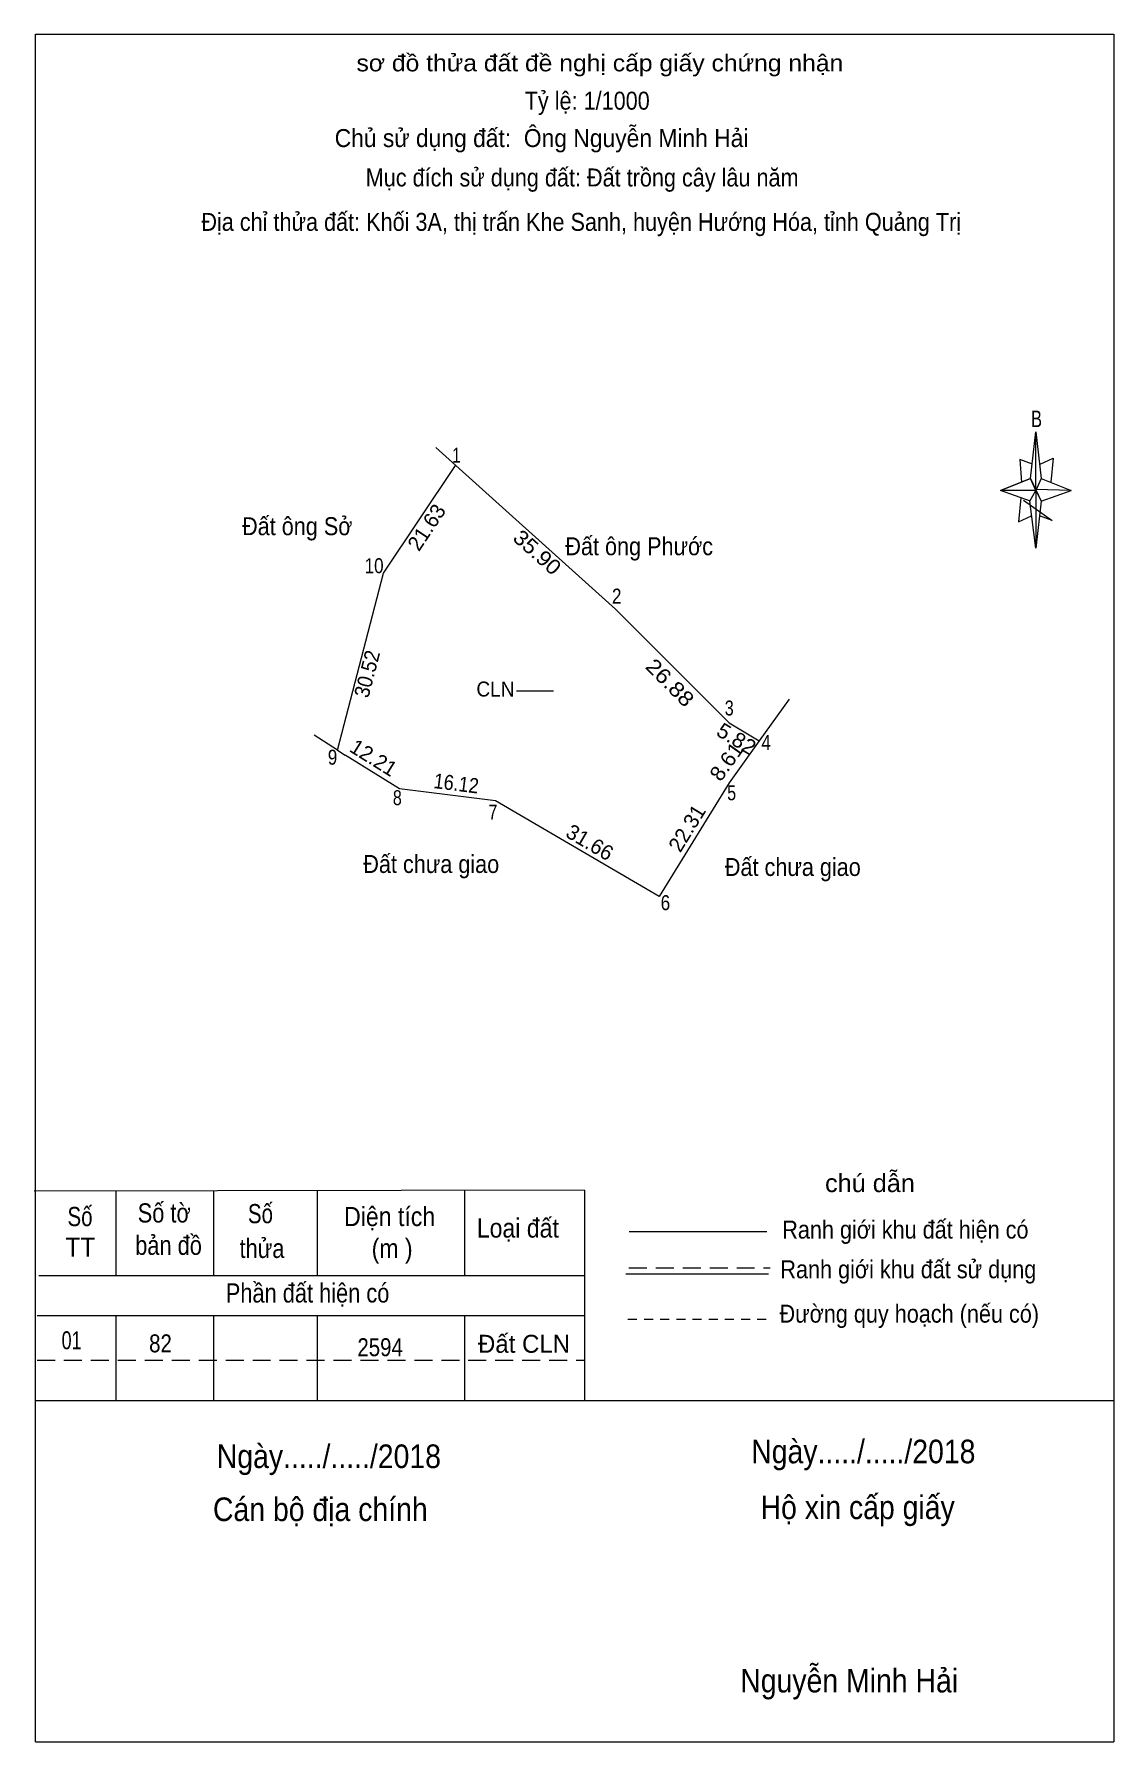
# Model space of a CAD drawing. Header units: metres. Extents: x 552516 to 553950, y 1838643 to 1838948.
# Drawn here: x 553023.3 to 553203.5, y 1838663 to 1838948.1 of the extents above; entities that cross this region are included whole.
import ezdxf
from ezdxf.enums import TextEntityAlignment as Align

# ---------------------------------------------------------------- set-up
doc = ezdxf.new("R2010")
doc.units = ezdxf.units.M
doc.linetypes.add('MEDIUM_DASHED', pattern=[4.5, 3, -1.5])
doc.linetypes.add('SHORT_DASHED', pattern=[2.7, 1.5, -1.2])
for name, color, linetype, lineweight in [('12', 7, 'Continuous', 13), ('17', 7, 'Continuous', 13), ('2', 7, 'Continuous', 13), ('63', 7, 'Continuous', 13)]:
    doc.layers.add(name, color=color, linetype=linetype, lineweight=lineweight)

msp = doc.modelspace()

# ---------------------------------------------------------------- texts
at = {"layer": '17'}
for s, height, width, p in [('sơ đồ thửa đất đề nghị cấp giấy chứng nhận', 2.8, 1.1, (553117.73, 1838941.93)), ('Tỷ lệ: 1/1000', 3, 0.9, (553115.615, 1838935.53)), ('Mục đích sử dụng đất: Đất trồng cây lâu năm', 3, 0.9, (553114.77, 1838922.71)), ('Địa chỉ thửa đất: Khối 3A, thị trấn Khe Sanh, huyện Hướng Hóa, tỉnh Quảng Trị', 3, 0.9, (553114.615, 1838915.3)), ('B', 2.756, 0.75, (553190.62, 1838882.53)), ('chú dẫn', 3, 1.05, (553162.815, 1838754.81)), ('Số tờ', 3.2, 0.85, (553045.005, 1838749.73)), ('Số', 3.2, 0.8, (553061.065, 1838749.61)), ('Số', 3.2, 0.8, (553030.945, 1838749.13)), ('Diện tích', 3.2, 0.9, (553082.63, 1838749.13)), ('Loại đất', 3.2, 0.9, (553104.035, 1838747.21)), ('Ranh giới khu đất hiện có ', 3, 0.9, (553169.23, 1838747.05)), ('bản đồ', 3.2, 0.85, (553045.725, 1838744.33)), ('TT', 3.2, 0.95, (553031.005, 1838744.01)), ('thửa', 3.2, 0.85, (553061.325, 1838743.81)), ('(m )', 3.2, 0.9, (553083.05, 1838743.81)), ('Ranh giới khu đất sử dụng', 3, 0.9, (553169.22, 1838740.42)), ('Phần đất hiện có', 3.2, 0.85, (553068.935, 1838736.37)), ('Đường quy hoạch (nếu có)', 3, 0.9, (553169.38, 1838733.01)), ('01', 3, 0.75, (553029.54, 1838728.57)), ('82', 3, 0.85, (553044.38, 1838728.05)), ('2594', 3, 0.85, (553081.045, 1838727.41)), ('Ngày...../...../2018', 3.94, 0.9, (553161.71, 1838709.53)), ('Ngày...../...../2018', 3.94, 0.9, (553072.49, 1838708.73)), ('Cán bộ địa chính', 3.94, 0.9, (553071.065, 1838699.88)), ('Hộ xin cấp giấy', 3.94, 0.9, (553160.76, 1838700.21)), ('Nguyễn Minh Hải', 3.94, 0.9, (553159.35, 1838671.27))]:
    msp.add_text(s, height=height, dxfattribs=dict(at, width=width)).set_placement(p, align=Align.CENTER)
at = {"layer": '17', "width": 0.95}
msp.add_text('Chủ sử dụng đất:  Ông Nguyễn Minh Hải', height=3, dxfattribs=at).set_placement((553073.46, 1838929.29))
at = {"layer": '17'}
msp.add_text('Đất CLN', height=3, dxfattribs=at).set_placement((553105.07, 1838727.98), align=Align.CENTER)
at = {"layer": '2'}
for s, height, width, p in [('Đất ông Sở', 3, 0.9, (553067.21, 1838864.49)), ('Đất ông Phước', 3, 0.9, (553124.29, 1838861.14)), ('CLN', 2.5, 0.95, (553100.295, 1838837.55)), ('Đất chưa giao', 3, 0.9, (553089.58, 1838808.09)), ('Đất chưa giao', 3, 0.9, (553149.94, 1838807.59))]:
    msp.add_text(s, height=height, dxfattribs=dict(at, width=width)).set_placement(p, align=Align.CENTER)
at = {"layer": '63'}
for s, width, p in [(' 1', 0.75, (553094.49, 1838876.6)), (' 10', 0.85, (553081.62, 1838858.14)), (' 2', 0.85, (553121.33, 1838853.06)), (' 3', 0.8, (553140.07, 1838834.38)), (' 4', 0.85, (553146.26, 1838828.61)), (' 9', 0.85, (553073.89, 1838826.17)), (' 8', 0.8, (553084.66, 1838819.41)), (' 5', 0.8, (553140.47, 1838820.23)), (' 7', 0.8, (553100.62, 1838817)), (' 6', 0.85, (553129.46, 1838801.88))]:
    msp.add_text(s, height=2.5, dxfattribs=dict(at, width=width)).set_placement(p, align=Align.RIGHT)
for s, rotation, p in [('21.63', 56.31, (553089.841, 1838865.112)), ('12.21', 328.054, (553079.294, 1838826.27)), ('22.31', 58.376, (553133.342, 1838814.915)), ('31.66', 329.645, (553115.423, 1838812.126))]:
    msp.add_text(s, height=2.5, rotation=rotation, dxfattribs=at).set_placement(p, align=Align.CENTER)
for s, rotation, width, p in [('35.90', 318.048, 1.1, (553106.444, 1838860.693)), ('30.52', 75.427, 0.95, (553080.075, 1838841.015)), ('26.88', 315.03, 1.15, (553128.552, 1838838.982)), ('5.82', 328.986, 1.05, (553139.891, 1838829.426)), ('8.61', 54.408, 1.05, (553139.887, 1838825.972)), ('16.12', 352.875, 0.9, (553093.61, 1838821.811))]:
    msp.add_text(s, height=2.5, rotation=rotation, dxfattribs=dict(at, width=width)).set_placement(p, align=Align.CENTER)

# ---------------------------------------------------------------- linework, layer by layer
at = {"layer": '12'}
msp.add_line((553023.53, 1838663.02), (553203.53, 1838663.02), dxfattribs=at)
at = {"layer": '17'}
for p, q in [((553023.53, 1838663.02), (553023.53, 1838948.14)), ((553189.61, 1838873.94), (553190.53, 1838881.74)), ((553191.41, 1838873.94), (553196.41, 1838871.94)), ((553189.61, 1838870.14), (553184.61, 1838871.94)), ((553188.47, 1838870.34), (553193.21, 1838866.94)), ((553191.41, 1838870.14), (553190.53, 1838862.34)), ((553193.21, 1838866.94), (553191.13, 1838867.74)), ((553115.15, 1838755.14), (553023.29, 1838754.98)), ((553036.95, 1838755), (553036.95, 1838740.86)), ((553053.23, 1838755.04), (553053.23, 1838740.86)), ((553070.55, 1838755.14), (553070.55, 1838740.86)), ((553095.15, 1838755.14), (553095.15, 1838740.86)), ((553115.15, 1838755.14), (553115.15, 1838720.02)), ((553122.61, 1838748.22), (553145.61, 1838748.22)), ((553024.05, 1838740.86), (553115.15, 1838740.86)), ((553122.09, 1838741.14), (553145.89, 1838741.14)), ((553023.79, 1838734.18), (553115.15, 1838734.18)), ((553036.95, 1838734.18), (553036.95, 1838720.02)), ((553053.23, 1838734.18), (553053.23, 1838720.02)), ((553070.55, 1838734.18), (553070.55, 1838720.02)), ((553095.15, 1838734.18), (553095.15, 1838720.02)), ((553023.53, 1838720.02), (553203.53, 1838720.02)), ((553023.53, 1838720.02), (553115.15, 1838720.02))]:
    msp.add_line(p, q, dxfattribs=at)
at = {"layer": '17', "linetype": 'MEDIUM_DASHED'}
for p, q in [((553122.57, 1838742.14), (553146.17, 1838742.14)), ((553023.77, 1838726.72), (553115.15, 1838726.72))]:
    msp.add_line(p, q, dxfattribs=at)
at = {"layer": '17', "linetype": 'SHORT_DASHED'}
msp.add_line((553122.41, 1838733.61), (553146.01, 1838733.61), dxfattribs=at)
at = {"layer": '17'}
for points in [[(553023.53, 1838948.14), (553203.53, 1838948.14), (553203.53, 1838663.02)], [(553189.93, 1838876.34), (553187.81, 1838877.14), (553188.13, 1838873.34)], [(553191.21, 1838876.34), (553193.41, 1838877.34), (553193.01, 1838873.34)], [(553190.53, 1838871.94), (553189.61, 1838873.94), (553184.61, 1838871.94)], [(553188.01, 1838870.74), (553187.61, 1838866.74), (553189.81, 1838867.74)], [(553190.53, 1838871.94), (553191.41, 1838870.14), (553196.41, 1838871.94)]]:
    msp.add_lwpolyline(points, dxfattribs=at)
for points in [[(553190.53, 1838881.74), (553191.41, 1838873.94), (553190.53, 1838871.94)], [(553190.53, 1838871.94), (553184.61, 1838871.94), (553189.61, 1838873.94), (553191.41, 1838870.14), (553196.41, 1838871.94), (553190.53, 1838872.14)], [(553190.53, 1838871.94), (553190.53, 1838862.34), (553189.53, 1838870.14)]]:
    msp.add_lwpolyline(points, close=True, dxfattribs=at)
at = {"layer": '2'}
for p, q in [((553103.79, 1838838.5), (553109.98, 1838838.5)), ((553073.94, 1838828.6), (553070.04, 1838831.08)), ((553073.94, 1838828.6), (553075.23, 1838827.77))]:
    msp.add_line(p, q, dxfattribs=at)
for points in [[(553090.32, 1838879.11), (553120.32, 1838852.14), (553139.34, 1838833.14), (553144.33, 1838830.14)], [(553073.94, 1838828.6), (553081.62, 1838858.14), (553093.62, 1838876.14)], [(553149.31, 1838837.09), (553144.33, 1838830.14), (553139.32, 1838823.14)], [(553139.32, 1838823.14), (553127.62, 1838804.14), (553100.3, 1838820.14), (553084.3, 1838822.14), (553075.23, 1838827.77)]]:
    msp.add_lwpolyline(points, dxfattribs=at)

msp.set_redraw_order([(e.dxf.handle, doc.entitydb.next_handle()) for e in msp.query("TEXT MTEXT ATTDEF DIMENSION ARC_DIMENSION")])  # texts and dimensions are drawn at this point

doc.saveas('drawing.dxf')
